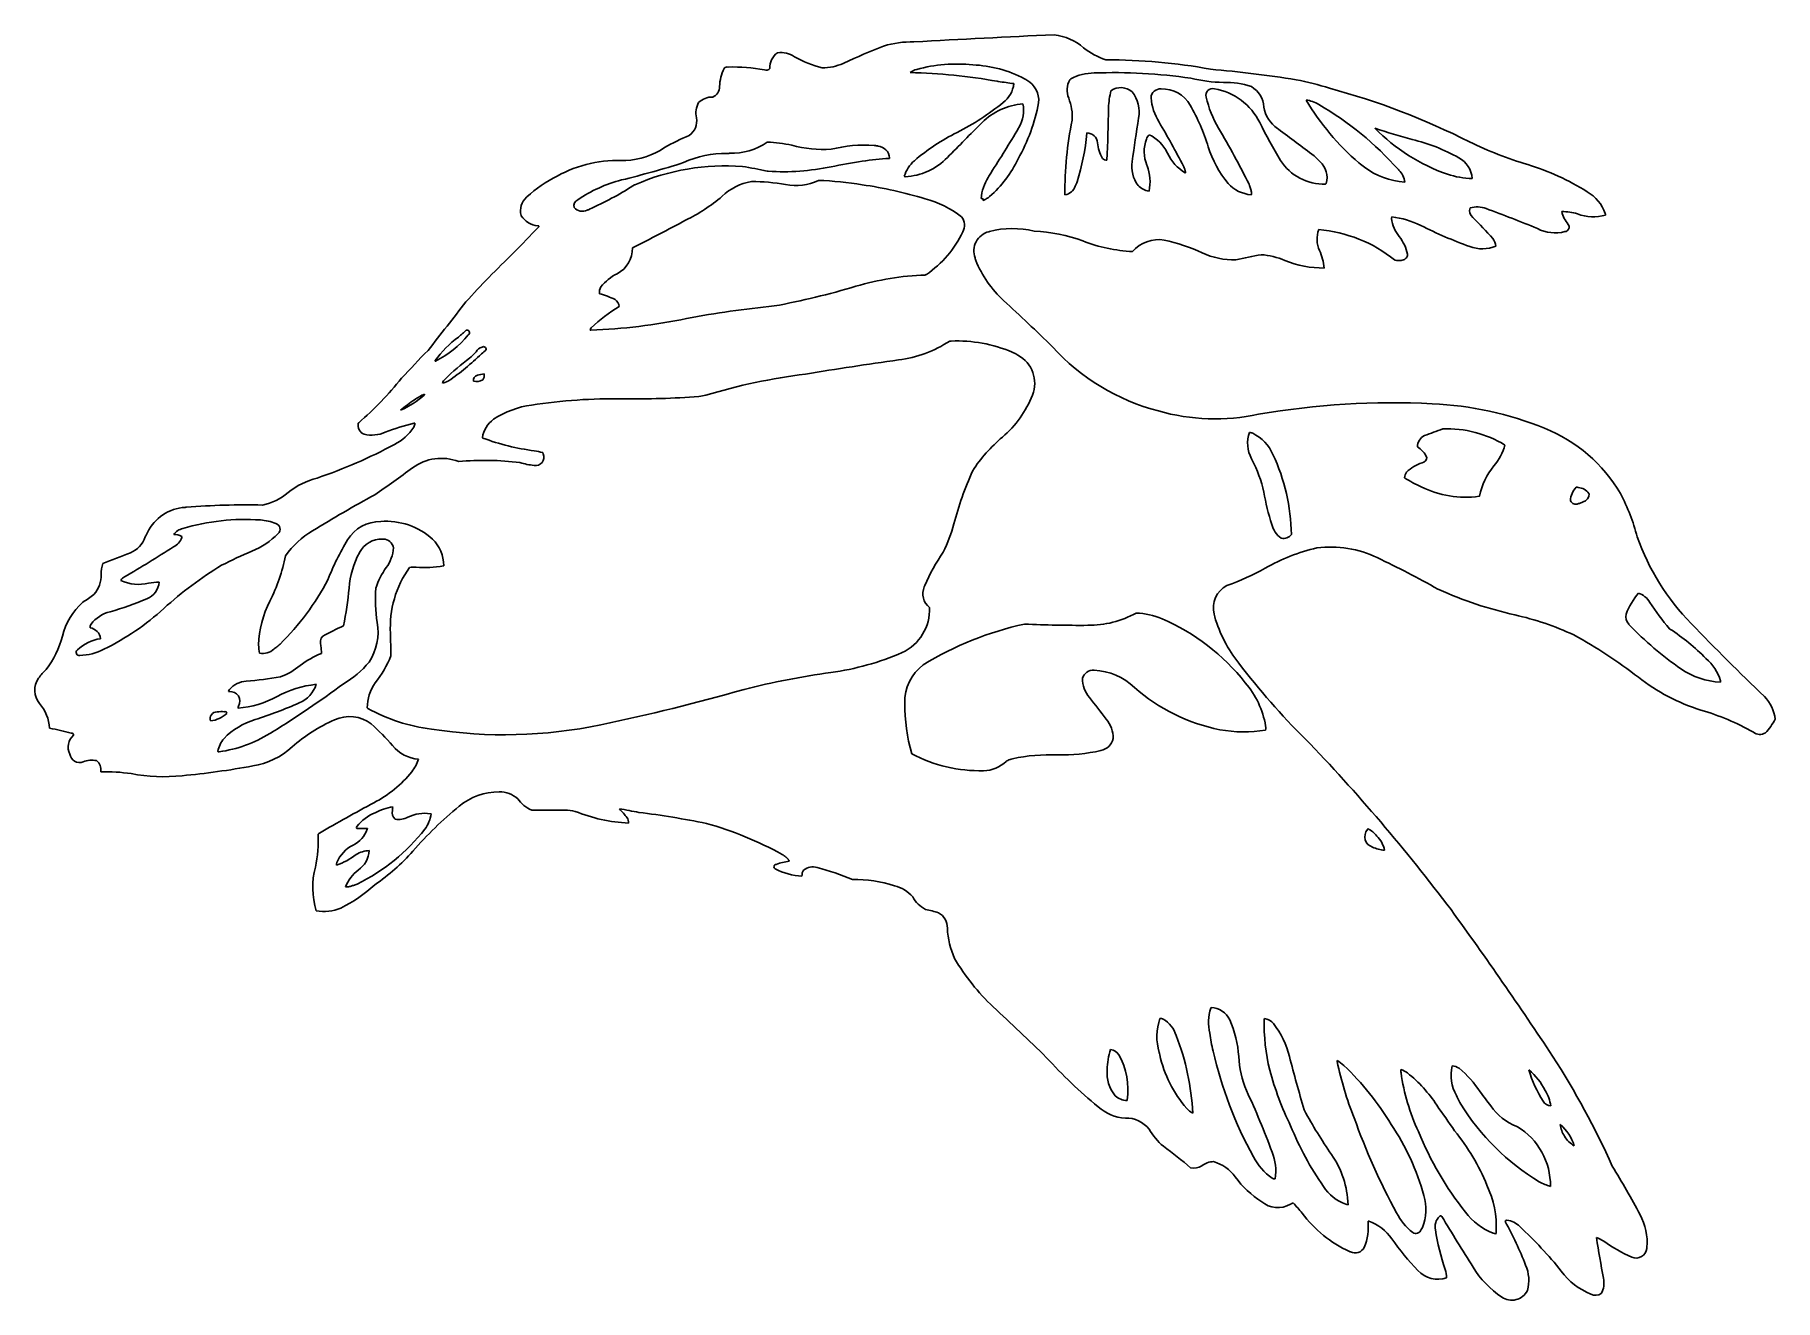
# Model space of a CAD drawing. Extents: x 0.1 to 11.9, y 0.1 to 8.6.
import ezdxf

# ---------------------------------------------------------------- set-up
doc = ezdxf.new("R2010")
doc.units = 0
doc.linetypes.add('0', pattern=[0])
doc.layers.add('1', color=7, linetype='0')

msp = doc.modelspace()

# ---------------------------------------------------------------- linework, layer by layer
at = {"layer": '1'}
for p, q in [((5.14358, 8.491614), (5.145401, 8.492279)), ((5.589585, 8.42025), (5.593506, 8.421719)), ((6.63045, 8.298659), (6.637451, 8.297644)), ((6.822741, 8.311469), (6.815076, 8.316369)), ((6.830161, 8.306499), (6.822741, 8.311469)), ((7.124475, 8.312835), (7.121361, 8.309789)), ((7.127976, 8.315775), (7.124475, 8.312835)), ((6.77633, 7.98737), (6.773181, 7.980929)), ((7.235811, 7.947504), (7.23616, 7.949989)), ((8.531091, 7.974699), (8.525315, 7.979599)), ((4.809961, 7.811424), (4.804815, 7.811214)), ((4.815071, 7.811669), (4.809961, 7.811424)), ((4.820216, 7.811949), (4.815071, 7.811669)), ((5.802176, 7.864904), (5.797556, 7.865639)), ((5.806691, 7.864134), (5.802176, 7.864904)), ((5.811171, 7.863295), (5.806691, 7.864134)), ((5.815546, 7.862384), (5.811171, 7.863295)), ((5.819886, 7.861403), (5.815546, 7.862384)), ((5.824157, 7.860354), (5.819886, 7.861403)), ((5.901016, 7.777124), (5.902625, 7.780274)), ((7.779571, 7.81496), (7.781531, 7.811739)), ((8.771923, 7.794763), (8.771923, 7.794763)), ((5.073756, 7.691374), (5.082051, 7.690324)), ((5.718094, 7.758046), (5.718094, 7.758046)), ((6.002061, 7.656549), (6.00738, 7.653679)), ((6.569394, 7.648712), (6.569394, 7.648712)), ((7.642791, 7.727949), (7.641742, 7.731904)), ((7.892481, 7.719794), (7.890241, 7.725184)), ((7.89451, 7.714544), (7.892481, 7.719794)), ((7.896331, 7.70947), (7.89451, 7.714544)), ((7.897941, 7.704604), (7.896331, 7.70947)), ((7.899342, 7.699949), (7.897941, 7.704604)), ((7.900531, 7.695469), (7.899342, 7.699949)), ((7.901475, 7.691199), (7.900531, 7.695469)), ((7.900705, 7.67944), (7.90291, 7.679649)), ((7.90221, 7.68714), (7.901475, 7.691199)), ((7.902666, 7.68329), (7.90221, 7.68714)), ((7.90291, 7.679649), (7.902666, 7.68329)), ((9.113128, 7.7187), (9.113128, 7.7187)), ((9.346381, 7.697219), (9.342111, 7.70261)), ((9.67409, 7.670356), (9.67409, 7.670356)), ((4.166836, 7.591694), (4.170511, 7.593724)), ((4.170511, 7.593724), (4.174116, 7.595719)), ((4.174116, 7.595719), (4.177616, 7.597644)), ((4.177616, 7.597644), (4.181081, 7.599499)), ((5.718115, 7.599341), (5.718115, 7.599341)), ((7.157656, 7.590819), (7.159791, 7.595089)), ((7.159791, 7.595089), (7.161891, 7.599499)), ((7.161891, 7.599499), (7.163956, 7.604014)), ((7.163956, 7.604014), (7.165986, 7.608634)), ((7.165986, 7.608634), (7.167946, 7.613359)), ((7.167946, 7.613359), (7.169907, 7.618154)), ((8.335615, 7.595299), (8.3325, 7.603104)), ((8.33845, 7.587774), (8.335615, 7.595299)), ((8.341005, 7.580599), (8.33845, 7.587774)), ((8.34321, 7.573739), (8.341005, 7.580599)), ((8.345066, 7.567229), (8.34321, 7.573739)), ((8.346605, 7.561034), (8.345066, 7.567229)), ((8.347795, 7.555224), (8.346605, 7.561034)), ((8.348601, 7.549764), (8.347795, 7.555224)), ((8.347971, 7.531949), (8.348741, 7.5358)), ((8.34902, 7.544724), (8.348601, 7.549764)), ((8.348741, 7.5358), (8.349091, 7.540034)), ((8.349091, 7.540034), (8.34902, 7.544724)), ((8.84896, 7.604294), (8.85498, 7.608144)), ((3.448181, 7.51515), (3.450141, 7.517354)), ((3.858486, 7.428244), (3.862406, 7.429469)), ((3.862406, 7.429469), (3.866396, 7.430764)), ((3.866396, 7.430764), (3.870421, 7.432129)), ((3.870421, 7.432129), (3.874551, 7.433564)), ((6.533781, 7.493659), (6.538716, 7.495584)), ((6.538716, 7.495584), (6.543686, 7.497789)), ((6.543686, 7.497789), (6.548691, 7.500169)), ((6.548691, 7.500169), (6.553696, 7.502795)), ((6.553696, 7.502795), (6.558736, 7.505629)), ((6.558736, 7.505629), (6.563775, 7.508675)), ((6.563775, 7.508675), (6.568815, 7.51193)), ((6.568815, 7.51193), (6.573891, 7.515394)), ((6.573891, 7.515394), (6.578966, 7.519034)), ((3.412446, 7.389464), (3.411536, 7.391459)), ((9.296156, 7.373505), (9.295945, 7.371264)), ((9.296506, 7.375674), (9.296156, 7.373505)), ((9.296961, 7.377844), (9.296506, 7.375674)), ((9.297485, 7.379944), (9.296961, 7.377844)), ((9.298151, 7.38201), (9.297485, 7.379944)), ((10.74092, 7.4042), (10.741935, 7.3993)), ((10.741935, 7.3993), (10.742776, 7.394364)), ((6.578161, 7.283484), (6.573787, 7.281944)), ((6.480161, 7.104704), (6.481667, 7.099034)), ((6.481667, 7.099034), (6.483311, 7.093259)), ((6.483311, 7.093259), (6.485095, 7.087379)), ((8.244056, 7.091719), (8.24213, 7.091509)), ((9.31999, 7.088289), (9.317121, 7.090914)), ((6.143111, 6.988994), (6.145947, 6.99022)), ((6.145947, 6.99022), (6.148886, 6.991619)), ((6.148886, 6.991619), (6.151931, 6.993159)), ((3.877736, 6.617049), (3.882216, 6.616489)), ((2.987509, 6.569295), (2.987509, 6.569295)), ((3.054995, 6.585514), (3.053766, 6.583415)), ((6.31937, 6.542534), (6.310131, 6.542394)), ((3.06306, 6.425936), (3.06306, 6.425936)), ((6.739266, 6.463679), (6.731251, 6.46774)), ((6.747141, 6.459549), (6.739266, 6.463679)), ((6.754841, 6.455244), (6.747141, 6.459549)), ((6.762366, 6.450835), (6.754841, 6.455244)), ((6.769716, 6.446319), (6.762366, 6.450835)), ((2.878857, 6.258439), (2.880786, 6.258544)), ((2.880786, 6.258544), (2.88277, 6.258754)), ((2.88277, 6.258754), (2.884804, 6.259034)), ((2.884804, 6.259034), (2.886889, 6.259419)), ((2.886889, 6.259419), (2.889024, 6.259874)), ((2.889024, 6.259874), (2.891209, 6.260435)), ((2.891209, 6.260435), (2.893438, 6.261064)), ((2.893438, 6.261064), (2.895716, 6.2618)), ((2.895716, 6.2618), (2.898041, 6.262568)), ((2.898041, 6.262568), (2.900407, 6.263479)), ((2.900407, 6.263479), (2.902818, 6.264424)), ((2.902818, 6.264424), (2.905272, 6.265474)), ((2.905272, 6.265474), (2.907767, 6.26656)), ((2.907767, 6.26656), (2.910305, 6.267749)), ((2.910305, 6.267749), (2.912877, 6.26901)), ((2.912877, 6.26901), (2.915492, 6.270339)), ((2.915492, 6.270339), (2.918141, 6.271704)), ((2.918141, 6.271704), (2.920825, 6.273174)), ((3.115675, 6.311273), (3.115675, 6.311273)), ((2.69038, 6.145257), (2.69038, 6.145257)), ((2.75718, 6.183889), (2.757694, 6.183679)), ((2.757694, 6.183679), (2.758114, 6.183399)), ((2.758114, 6.183399), (2.75844, 6.18305)), ((2.758506, 6.180144), (2.758219, 6.179515)), ((2.75844, 6.18305), (2.758671, 6.182699)), ((2.758709, 6.180739), (2.758506, 6.180144)), ((2.758671, 6.182699), (2.758814, 6.182279)), ((2.758832, 6.181299), (2.758709, 6.180739)), ((2.758814, 6.182279), (2.758867, 6.181789)), ((2.758867, 6.181789), (2.758832, 6.181299)), ((4.098443, 6.151964), (4.098443, 6.151964)), ((4.625826, 6.169539), (4.613681, 6.167824)), ((4.637446, 6.17136), (4.625826, 6.169539)), ((4.648541, 6.17332), (4.637446, 6.17136)), ((4.659111, 6.175419), (4.648541, 6.17332)), ((2.309628, 5.986769), (2.313117, 5.9895)), ((2.6902, 5.986734), (2.687936, 5.986629)), ((2.692391, 5.986769), (2.6902, 5.986734)), ((3.149299, 5.888489), (3.153005, 5.886319)), ((3.557171, 5.787794), (3.557941, 5.785519)), ((3.557941, 5.785519), (3.558641, 5.783244)), ((3.558641, 5.783244), (3.559271, 5.781039)), ((3.559271, 5.781039), (3.559866, 5.778834)), ((8.349336, 5.746879), (8.3507, 5.743624)), ((8.3507, 5.743624), (8.352031, 5.740369)), ((9.497433, 5.556309), (9.497433, 5.556309)), ((10.551326, 5.553399), (10.545236, 5.554625)), ((10.557135, 5.552104), (10.551326, 5.553399)), ((1.139452, 5.417809), (1.143886, 5.418439)), ((1.143886, 5.418439), (1.148373, 5.419069)), ((9.887866, 5.492324), (9.891016, 5.494529)), ((10.591392, 5.454432), (10.591392, 5.454432)), ((10.631406, 5.509964), (10.630706, 5.511889)), ((1.648394, 5.33245), (1.648394, 5.33245)), ((8.486232, 5.302888), (8.486232, 5.302888)), ((0.869273, 5.217434), (0.871632, 5.221879)), ((0.871632, 5.221879), (0.873987, 5.226289)), ((0.873987, 5.226289), (0.876339, 5.230664)), ((0.876339, 5.230664), (0.878695, 5.234934)), ((0.878695, 5.234934), (0.881047, 5.239134)), ((0.881047, 5.239134), (0.883399, 5.243299)), ((0.883399, 5.243299), (0.885754, 5.247394)), ((1.116548, 5.219604), (1.11744, 5.217644)), ((1.11744, 5.217644), (1.117969, 5.215544)), ((1.117969, 5.215544), (1.118147, 5.213305)), ((2.475619, 5.203399), (2.472633, 5.203749)), ((2.478615, 5.202909), (2.475619, 5.203399)), ((2.319106, 5.112854), (2.31744, 5.110299)), ((2.887988, 5.023009), (2.885619, 5.022239)), ((6.136951, 4.880209), (6.138421, 4.885004)), ((6.138421, 4.885004), (6.13996, 4.889799)), ((9.615671, 4.861869), (9.610002, 4.864704)), ((8.096916, 4.695864), (8.098491, 4.686939)), ((8.098491, 4.686939), (8.100381, 4.677909)), ((10.899788, 4.62792), (10.899788, 4.62792)), ((10.899788, 4.62792), (10.900661, 4.626739)), ((10.900661, 4.626739), (10.902515, 4.624289)), ((11.178596, 4.595029), (11.176109, 4.597269)), ((1.75508, 4.471024), (1.760267, 4.475084)), ((1.760267, 4.475084), (1.765486, 4.479319)), ((1.765486, 4.479319), (1.770736, 4.483694)), ((1.770736, 4.483694), (1.776011, 4.488209)), ((1.776011, 4.488209), (1.781313, 4.492864)), ((1.739733, 4.459719), (1.744808, 4.463324)), ((1.744808, 4.463324), (1.749925, 4.467104)), ((1.749925, 4.467104), (1.75508, 4.471024)), ((1.917557, 4.348009), (1.917557, 4.348009)), ((11.520266, 4.241249), (11.519881, 4.24447)), ((11.520512, 4.238099), (11.520266, 4.241249)), ((11.520652, 4.235019), (11.520512, 4.238099)), ((1.433367, 4.171739), (1.435699, 4.171704)), ((1.435699, 4.171704), (1.437994, 4.171634)), ((1.355128, 4.034179), (1.355128, 4.034179)), ((1.495065, 4.061279), (1.498019, 4.060614)), ((2.371319, 4.061629), (2.3745, 4.058654)), ((1.712101, 3.888869), (1.721239, 3.894014)), ((1.721239, 3.894014), (1.730374, 3.899229)), ((8.135218, 3.914479), (8.135218, 3.914479)), ((8.445586, 3.930274), (8.444781, 3.939934)), ((8.444956, 3.912214), (8.446075, 3.920719)), ((8.446075, 3.920719), (8.445586, 3.930274)), ((1.359927, 3.769099), (1.362185, 3.764409)), ((0.542604, 3.704419), (0.54114, 3.705189)), ((1.362185, 3.764409), (1.370133, 3.764899)), ((6.689601, 3.699694), (6.695901, 3.703334)), ((6.695901, 3.703334), (6.702621, 3.706729)), ((6.702621, 3.706729), (6.709725, 3.709914)), ((6.709725, 3.709914), (6.717181, 3.712924)), ((6.717181, 3.712924), (6.72502, 3.715724)), ((6.72502, 3.715724), (6.733176, 3.718349)), ((0.568668, 3.628434), (0.56864, 3.632494)), ((2.423947, 3.351989), (2.423947, 3.351989)), ((2.802498, 3.344794), (2.798917, 3.345949)), ((3.484756, 3.369154), (3.482621, 3.369154)), ((3.486891, 3.369154), (3.484756, 3.369154)), ((3.489026, 3.369154), (3.486891, 3.369154)), ((3.491161, 3.369154), (3.489026, 3.369154)), ((3.493296, 3.369154), (3.491161, 3.369154)), ((3.495431, 3.369154), (3.493296, 3.369154)), ((3.497601, 3.369154), (3.495431, 3.369154)), ((3.499736, 3.369154), (3.497601, 3.369154)), ((3.501871, 3.369154), (3.499736, 3.369154)), ((3.504006, 3.369154), (3.501871, 3.369154)), ((3.506141, 3.369154), (3.504006, 3.369154)), ((3.508276, 3.369154), (3.506141, 3.369154)), ((3.510411, 3.369154), (3.508276, 3.369154)), ((3.512546, 3.369154), (3.510411, 3.369154)), ((3.514681, 3.369154), (3.512546, 3.369154)), ((3.516851, 3.369154), (3.514681, 3.369154)), ((3.518986, 3.369154), (3.516851, 3.369154)), ((3.521121, 3.369154), (3.518986, 3.369154)), ((3.523256, 3.369154), (3.521121, 3.369154)), ((3.525391, 3.369154), (3.523256, 3.369154)), ((3.527526, 3.369154), (3.525391, 3.369154)), ((3.529661, 3.369154), (3.527526, 3.369154)), ((3.531796, 3.369154), (3.529661, 3.369154)), ((3.533931, 3.369154), (3.531796, 3.369154)), ((3.536101, 3.369154), (3.533931, 3.369154)), ((3.538236, 3.369154), (3.536101, 3.369154)), ((3.540371, 3.369154), (3.538236, 3.369154)), ((3.542506, 3.369154), (3.540371, 3.369154)), ((3.544641, 3.369154), (3.542506, 3.369154)), ((3.546776, 3.369154), (3.544641, 3.369154)), ((3.548911, 3.369154), (3.546776, 3.369154)), ((3.551046, 3.369154), (3.548911, 3.369154)), ((3.553181, 3.369154), (3.551046, 3.369154)), ((3.555351, 3.369154), (3.553181, 3.369154)), ((3.557486, 3.369154), (3.555351, 3.369154)), ((3.559621, 3.369154), (3.557486, 3.369154)), ((3.561756, 3.369154), (3.559621, 3.369154)), ((3.563891, 3.369154), (3.561756, 3.369154)), ((3.566026, 3.369154), (3.563891, 3.369154)), ((3.568161, 3.369154), (3.566026, 3.369154)), ((3.570296, 3.369154), (3.568161, 3.369154)), ((3.572431, 3.369154), (3.570296, 3.369154)), ((3.574601, 3.369154), (3.572431, 3.369154)), ((3.576736, 3.369154), (3.574601, 3.369154)), ((3.578871, 3.369154), (3.576736, 3.369154)), ((3.581006, 3.369154), (3.578871, 3.369154)), ((3.583141, 3.369154), (3.581006, 3.369154)), ((3.585276, 3.369154), (3.583141, 3.369154)), ((3.587411, 3.369154), (3.585276, 3.369154)), ((3.589546, 3.369154), (3.587411, 3.369154)), ((3.591681, 3.369154), (3.589546, 3.369154)), ((3.593851, 3.369154), (3.591681, 3.369154)), ((3.595986, 3.369154), (3.593851, 3.369154)), ((3.598121, 3.369154), (3.595986, 3.369154)), ((3.600256, 3.369154), (3.598121, 3.369154)), ((3.602391, 3.369154), (3.600256, 3.369154)), ((3.604526, 3.369154), (3.602391, 3.369154)), ((3.606661, 3.369154), (3.604526, 3.369154)), ((3.608796, 3.369154), (3.606661, 3.369154)), ((3.610931, 3.369154), (3.608796, 3.369154)), ((3.613101, 3.369154), (3.610931, 3.369154)), ((3.615236, 3.369154), (3.613101, 3.369154)), ((3.617371, 3.369154), (3.615236, 3.369154)), ((3.619506, 3.369154), (3.617371, 3.369154)), ((3.621641, 3.369154), (3.619506, 3.369154)), ((3.623776, 3.369154), (3.621641, 3.369154)), ((3.625911, 3.369154), (3.623776, 3.369154)), ((3.628046, 3.369154), (3.625911, 3.369154)), ((3.630181, 3.369154), (3.628046, 3.369154)), ((3.632351, 3.369154), (3.630181, 3.369154)), ((3.634486, 3.369154), (3.632351, 3.369154)), ((3.636621, 3.369154), (3.634486, 3.369154)), ((3.638756, 3.369154), (3.636621, 3.369154)), ((3.640891, 3.369154), (3.638756, 3.369154)), ((3.643026, 3.369154), (3.640891, 3.369154)), ((3.645161, 3.369154), (3.643026, 3.369154)), ((3.647296, 3.369154), (3.645161, 3.369154)), ((3.649431, 3.369154), (3.647296, 3.369154)), ((3.651601, 3.369154), (3.649431, 3.369154)), ((3.653736, 3.369154), (3.651601, 3.369154)), ((3.655871, 3.369154), (3.653736, 3.369154)), ((3.658006, 3.369154), (3.655871, 3.369154)), ((3.660141, 3.369154), (3.658006, 3.369154)), ((3.662276, 3.369154), (3.660141, 3.369154)), ((3.664411, 3.369154), (3.662276, 3.369154)), ((3.666546, 3.369154), (3.664411, 3.369154)), ((3.668681, 3.369154), (3.666546, 3.369154)), ((3.670851, 3.369154), (3.668681, 3.369154)), ((3.672986, 3.369154), (3.670851, 3.369154)), ((3.675121, 3.369154), (3.672986, 3.369154)), ((3.677256, 3.369154), (3.675121, 3.369154)), ((3.679391, 3.369154), (3.677256, 3.369154)), ((3.681526, 3.369154), (3.679391, 3.369154)), ((3.683661, 3.369154), (3.681526, 3.369154)), ((3.685796, 3.369154), (3.683661, 3.369154)), ((3.687931, 3.369154), (3.685796, 3.369154)), ((3.690101, 3.369154), (3.687931, 3.369154)), ((3.692236, 3.369154), (3.690101, 3.369154)), ((3.694371, 3.369154), (3.692236, 3.369154)), ((3.696506, 3.369154), (3.694371, 3.369154)), ((3.698641, 3.369154), (3.696506, 3.369154)), ((3.700776, 3.369154), (3.698641, 3.369154)), ((3.702911, 3.369154), (3.700776, 3.369154)), ((3.705046, 3.369154), (3.702911, 3.369154)), ((3.707181, 3.369154), (3.705046, 3.369154)), ((4.075451, 3.379584), (4.075556, 3.379129)), ((4.075556, 3.379129), (4.075696, 3.378639)), ((4.075696, 3.378639), (4.075836, 3.378149)), ((2.037989, 3.208644), (2.042469, 3.21171)), ((2.042469, 3.21171), (2.047033, 3.214783)), ((2.29981, 3.245685), (2.300545, 3.245685)), ((2.300545, 3.245685), (2.301284, 3.245685)), ((2.301284, 3.245685), (2.302022, 3.245685)), ((2.302022, 3.245685), (2.302761, 3.245685)), ((2.302761, 3.245685), (2.303499, 3.245685)), ((2.303499, 3.245685), (2.304234, 3.245685)), ((2.304234, 3.245685), (2.304973, 3.245685)), ((2.304973, 3.245685), (2.305711, 3.245685)), ((2.305711, 3.245685), (2.30645, 3.245685)), ((2.30645, 3.245685), (2.307184, 3.245685)), ((2.307184, 3.245685), (2.307923, 3.245685)), ((2.307923, 3.245685), (2.308662, 3.245685)), ((2.308662, 3.245685), (2.3094, 3.245685)), ((2.3094, 3.245685), (2.310135, 3.245685)), ((2.310135, 3.245685), (2.310874, 3.245685)), ((2.310874, 3.245685), (2.311612, 3.245685)), ((2.311612, 3.245685), (2.312351, 3.245685)), ((2.312351, 3.245685), (2.313086, 3.245685)), ((2.313086, 3.245685), (2.313824, 3.245685)), ((2.313824, 3.245685), (2.314563, 3.245685)), ((2.314563, 3.245685), (2.315301, 3.245685)), ((2.315301, 3.245685), (2.31604, 3.245685)), ((2.31604, 3.245685), (2.316775, 3.245685)), ((2.316775, 3.245685), (2.317513, 3.245685)), ((2.317513, 3.245685), (2.318252, 3.245685)), ((2.318252, 3.245685), (2.31899, 3.245685)), ((2.31899, 3.245685), (2.319725, 3.245685)), ((2.319725, 3.245685), (2.320464, 3.245685)), ((2.320464, 3.245685), (2.321202, 3.245685)), ((2.321202, 3.245685), (2.321941, 3.245685)), ((2.321941, 3.245685), (2.322676, 3.245685)), ((2.322676, 3.245685), (2.323414, 3.245685)), ((2.323414, 3.245685), (2.324152, 3.245685)), ((2.324152, 3.245685), (2.324891, 3.245685)), ((2.324891, 3.245685), (2.325626, 3.245685)), ((2.325626, 3.245685), (2.326365, 3.245685)), ((2.326365, 3.245685), (2.327103, 3.245685)), ((2.327103, 3.245685), (2.327842, 3.245685)), ((2.327842, 3.245685), (2.32858, 3.245685)), ((2.32858, 3.245685), (2.329315, 3.245685)), ((2.329315, 3.245685), (2.330054, 3.245685)), ((2.330054, 3.245685), (2.330792, 3.245685)), ((2.330792, 3.245685), (2.331531, 3.245685)), ((2.331531, 3.245685), (2.332266, 3.245685)), ((2.332266, 3.245685), (2.333004, 3.245685)), ((2.333004, 3.245685), (2.333743, 3.245685)), ((2.333743, 3.245685), (2.334481, 3.245685)), ((2.334481, 3.245685), (2.335216, 3.245685)), ((2.335216, 3.245685), (2.335955, 3.245685)), ((2.335955, 3.245685), (2.336693, 3.245685)), ((2.336693, 3.245685), (2.337432, 3.245685)), ((2.337432, 3.245685), (2.338166, 3.245685)), ((2.338166, 3.245685), (2.338905, 3.245685)), ((2.338905, 3.245685), (2.339643, 3.245685)), ((2.339643, 3.245685), (2.340382, 3.245685)), ((2.340382, 3.245685), (2.341117, 3.245685)), ((2.341117, 3.245685), (2.341856, 3.245685)), ((2.341856, 3.245685), (2.342594, 3.245685)), ((2.342594, 3.245685), (2.343333, 3.245685)), ((2.343333, 3.245685), (2.344071, 3.245685)), ((2.344071, 3.245685), (2.344806, 3.245685)), ((2.344806, 3.245685), (2.345545, 3.245685)), ((2.345545, 3.245685), (2.346283, 3.245685)), ((2.346283, 3.245685), (2.347022, 3.245685)), ((2.347022, 3.245685), (2.347757, 3.245685)), ((2.347757, 3.245685), (2.348495, 3.245685)), ((2.348495, 3.245685), (2.349234, 3.245685)), ((2.349234, 3.245685), (2.349972, 3.245685)), ((2.349972, 3.245685), (2.350707, 3.245685)), ((2.350707, 3.245685), (2.351446, 3.245685)), ((2.351446, 3.245685), (2.352184, 3.245685)), ((2.352184, 3.245685), (2.352923, 3.245685)), ((2.352923, 3.245685), (2.353658, 3.245685)), ((2.353658, 3.245685), (2.354396, 3.245685)), ((2.354396, 3.245685), (2.355134, 3.245685)), ((2.355134, 3.245685), (2.355873, 3.245685)), ((2.355873, 3.245685), (2.356611, 3.245685)), ((2.356611, 3.245685), (2.357347, 3.245685)), ((2.357347, 3.245685), (2.358085, 3.245685)), ((2.358085, 3.245685), (2.358824, 3.245685)), ((2.358824, 3.245685), (2.359562, 3.245685)), ((2.359562, 3.245685), (2.360297, 3.245685)), ((2.360297, 3.245685), (2.361036, 3.245685)), ((2.361036, 3.245685), (2.361774, 3.245685)), ((2.361774, 3.245685), (2.362513, 3.245685)), ((2.362513, 3.245685), (2.363248, 3.245685)), ((2.363248, 3.245685), (2.363986, 3.245685)), ((2.363986, 3.245685), (2.364725, 3.245685)), ((2.364725, 3.245685), (2.365463, 3.245685)), ((2.365463, 3.245685), (2.366198, 3.245685)), ((2.366198, 3.245685), (2.366937, 3.245685)), ((2.366937, 3.245685), (2.367675, 3.245685)), ((2.367675, 3.245685), (2.368414, 3.245685)), ((2.368414, 3.245685), (2.369148, 3.245685)), ((2.369148, 3.245685), (2.369887, 3.245685)), ((9.134316, 3.240816), (9.132776, 3.238415)), ((9.135961, 3.243238), (9.134316, 3.240816)), ((9.137641, 3.245685), (9.135961, 3.243238)), ((9.196711, 3.194952), (9.196711, 3.194952)), ((5.178686, 3.069092), (5.175431, 3.071185)), ((5.18187, 3.06702), (5.178686, 3.069092)), ((5.184916, 3.064969), (5.18187, 3.06702)), ((5.187891, 3.062936), (5.184916, 3.064969)), ((5.190762, 3.060927), (5.187891, 3.062936)), ((5.193526, 3.058935), (5.190762, 3.060927)), ((5.196151, 3.056972), (5.193526, 3.058935)), ((5.198706, 3.055029), (5.196151, 3.056972)), ((5.20112, 3.053108), (5.198706, 3.055029)), ((5.203465, 3.051214), (5.20112, 3.053108)), ((5.205671, 3.049345), (5.203465, 3.051214)), ((5.207736, 3.047501), (5.205671, 3.049345)), ((5.209731, 3.045684), (5.207736, 3.047501)), ((5.211551, 3.043896), (5.209731, 3.045684)), ((5.213301, 3.042135), (5.211551, 3.043896)), ((5.214876, 3.040403), (5.213301, 3.042135)), ((5.216346, 3.038702), (5.214876, 3.040403)), ((5.21771, 3.037029), (5.216346, 3.038702)), ((5.218901, 3.035387), (5.21771, 3.037029)), ((5.219986, 3.033774), (5.218901, 3.035387)), ((5.220931, 3.032195), (5.219986, 3.033774)), ((5.221736, 3.030652), (5.220931, 3.032195)), ((5.222401, 3.029136), (5.221736, 3.030652)), ((5.222891, 3.027659), (5.222401, 3.029136)), ((5.223275, 3.026217), (5.222891, 3.027659)), ((5.223486, 3.024807), (5.223275, 3.026217)), ((2.223538, 2.851564), (2.22631, 2.850626)), ((2.22631, 2.850626), (2.230808, 2.850871)), ((2.230808, 2.850871), (2.23547, 2.851308)), ((2.23547, 2.851308), (2.240289, 2.851945)), ((2.240289, 2.851945), (2.245263, 2.852768)), ((2.245263, 2.852768), (2.250387, 2.853783)), ((2.250387, 2.853783), (2.255658, 2.85498)), ((2.255658, 2.85498), (2.261069, 2.856355)), ((2.261069, 2.856355), (2.26662, 2.857913)), ((2.26662, 2.857913), (2.2723, 2.859645)), ((2.2723, 2.859645), (2.27811, 2.861549)), ((2.27811, 2.861549), (2.284046, 2.863621)), ((2.284046, 2.863621), (2.290105, 2.865861)), ((2.290105, 2.865861), (2.296278, 2.868262)), ((2.296278, 2.868262), (2.302561, 2.870824)), ((2.025641, 2.69006), (2.025641, 2.69006)), ((8.075775, 2.035658), (8.073326, 2.031038)), ((8.436136, 1.961402), (8.433861, 1.958185)), ((7.728538, 1.715734), (7.728538, 1.715734)), ((8.089378, 1.74145), (8.089378, 1.74145)), ((8.927746, 1.67759), (8.927746, 1.674122)), ((8.927746, 1.674122), (8.927957, 1.670163)), ((7.373712, 1.614961), (7.373712, 1.614961)), ((8.47247, 1.612131), (8.47247, 1.612131)), ((9.35989, 1.615854), (9.359856, 1.608896)), ((9.359856, 1.608896), (9.36003, 1.60164)), ((9.36003, 1.60164), (9.36038, 1.594087)), ((9.734671, 1.439811), (9.73901, 1.430448)), ((9.73901, 1.430448), (9.74356, 1.421036)), ((9.74356, 1.421036), (9.748321, 1.411576)), ((9.894998, 1.465275), (9.894998, 1.465275)), ((10.3348, 1.474234), (10.3348, 1.474234)), ((7.508181, 1.407005), (7.508846, 1.409186)), ((8.707211, 1.339966), (8.70553, 1.3441)), ((9.601731, 1.375383), (9.601731, 1.375383)), ((9.748321, 1.411576), (9.753256, 1.402077)), ((9.753256, 1.402077), (9.758401, 1.39254)), ((9.758401, 1.39254), (9.763755, 1.382964)), ((9.043506, 1.28995), (9.043506, 1.28995)), ((10.14774, 1.229821), (10.14347, 1.232103)), ((10.436911, 1.243566), (10.435512, 1.244504)), ((10.465443, 1.164864), (10.465443, 1.164864)), ((10.531831, 1.099737), (10.531166, 1.101378)), ((8.615056, 0.706641), (8.612431, 0.705444)), ((8.617716, 0.707873), (8.615056, 0.706641)), ((8.62041, 0.709133), (8.617716, 0.707873)), ((8.623105, 0.710428), (8.62041, 0.709133)), ((8.625835, 0.711755), (8.623105, 0.710428)), ((8.628601, 0.713113), (8.625835, 0.711755)), ((8.631401, 0.714506), (8.628601, 0.713113)), ((9.142261, 0.590067), (9.137641, 0.591033)), ((9.49611, 0.533489), (9.500555, 0.540577)), ((9.500555, 0.540577), (9.504686, 0.54793)), ((9.983836, 0.508814), (9.991641, 0.506739)), ((9.991641, 0.506739), (9.999376, 0.505069)), ((9.999376, 0.505069), (10.002526, 0.508163)), ((10.002526, 0.508163), (10.00333, 0.51356)), ((10.00333, 0.51356), (10.004031, 0.51902)), ((9.015001, 0.384669), (9.011886, 0.385702)), ((9.018081, 0.38371), (9.015001, 0.384669)), ((11.022216, 0.410016), (11.021306, 0.405883)), ((11.023055, 0.414192), (11.022216, 0.410016))]:
    msp.add_line(p, q, dxfattribs=at)
for centre, radius, start, end in [((10.479813, -69.593018), 78.282968, 92.536696, 93.231177), ((6.970074, 8.242376), 0.373582, 49.143157, 83.082923), ((5.216111, 8.391893), 0.123308, 126.029781, -177.008844), ((5.163561, 8.317684), 0.175537, 57.046468, 95.938062), ((7.623729, 4.06768), 4.804108, 111.50822, 114.998937), ((6.053251, 7.909975), 0.655677, 88.762903, 106.924458), ((7.511285, 8.895415), 0.474723, -128.701248, -107.979324), ((5.043911, 8.255647), 0.290706, 153.424017, 178.565512), ((4.805248, 8.36956), 0.026749, 75.011473, 142.876796), ((4.837028, 7.12464), 1.271003, 80.098113, 91.120819), ((5.068172, 8.40718), 0.032966, -112.434857, -41.215082), ((5.620096, 9.094175), 0.725427, -119.84839, -103.80211), ((5.448979, 8.728417), 0.338729, -90.329563, -65.474459), ((6.122339, 8.249904), 0.134523, 105.815504, 126.914737), ((5.956906, 4.531288), 3.827107, 79.863549, 88.732823), ((6.356739, 7.389351), 1.026422, 83.972699, 105.312603), ((6.431147, 7.582866), 0.827906, 62.371633, 87.690077), ((7.284152, 8.024575), 0.330436, 89.7947, 118.205381), ((7.418745, 4.818155), 3.539369, 81.545766, 92.160152), ((7.373199, 4.542437), 3.901446, 79.677239, 90.124058), ((7.333408, -0.044152), 8.457227, 81.033259, 84.987714), ((4.680043, 8.260843), 0.073282, -68.835934, 1.627186), ((7.641974, 15.279959), 7.054204, -98.186779, -97.327497), ((6.557349, 8.302647), 0.18593, -52.666702, -5.952706), ((6.75313, 8.168879), 0.157713, -5.424696, 60.762768), ((7.243456, 8.238943), 0.141161, 149.875574, -157.031958), ((7.4664, 8.136427), 0.119583, 50.07543, 124.338303), ((7.731447, 8.185981), 0.061222, 83.336176, 179.201167), ((7.748898, 8.034863), 0.212178, 29.151254, 92.795015), ((8.19499, 9.435565), 1.145449, -102.90863, -91.796744), ((8.086397, 8.205148), 0.044937, 74.757783, -163.099845), ((8.02882, 7.83515), 0.419138, 26.2262, 80.470411), ((8.184472, 7.810331), 0.481019, 70.093756, 93.026448), ((8.264354, 8.115806), 0.169086, 2.852077, 60.252552), ((8.301852, 6.490957), 1.852078, 71.912799, 79.116094), ((7.633364, 3.591629), 4.822945, 62.992, 75.058754), ((4.751991, 8.081973), 0.159024, 152.242879, -168.717085), ((4.704041, 8.056348), 0.136178, 88.964717, 132.943104), ((5.581743, 9.497025), 1.728027, -63.280256, -50.96243), ((6.842299, 7.69934), 0.449138, 94.858235, 134.508654), ((5.693367, 8.38249), 1.238043, -29.443906, -10.636805), ((6.590775, 8.102057), 0.218138, -31.719337, 11.853167), ((6.785663, 8.054922), 0.352268, -2.962123, 21.470451), ((-1.711593, 8.212223), 9.094622, -2.8181, -0.578909), ((7.964738, 8.095878), 0.582686, 166.169448, 177.594516), ((7.366957, 8.091166), 0.223166, -10.716149, 37.861357), ((8.043159, 8.219222), 0.374332, -175.03647, -148.417367), ((6.728822, 7.446053), 1.389975, 17.161552, 29.865782), ((8.700923, 8.332517), 0.672352, -167.944006, -148.614931), ((8.652373, 8.162128), 0.222398, -170.185536, -124.841621), ((10.201181, 9.056669), 1.726988, -149.194657, -130.655126), ((8.690136, 7.952023), 0.221953, 59.160813, 82.826903), ((7.65491, 6.187961), 2.267335, 41.915234, 59.551403), ((4.482122, 8.0281), 0.11617, -55.146852, 11.298217), ((21.318975, -6.863242), 20.983077, 134.823612, 135.731143), ((9.458388, 7.554451), 2.370503, 168.261502, -179.420585), ((16.519285, 6.575678), 9.053845, 170.630379, 172.506622), ((1.126532, 4.153252), 7.648951, 27.838656, 30.393878), ((11.470144, 9.53461), 3.418944, -153.711213, -148.795979), ((5.102417, 6.593787), 1.449029, 112.473754, 119.890558), ((4.832179, 8.236819), 0.425039, -91.612823, -55.093749), ((5.01482, 6.798037), 1.091894, 78.032518, 86.819417), ((7.056923, 6.587581), 1.534047, 117.074206, 130.052245), ((1.12408, 11.268684), 6.536182, -33.315382, -30.19924), ((5.69517, 8.084525), 1.546723, -17.549066, -5.082381), ((7.234439, 7.876156), 0.073854, 4.962562, 88.664793), ((7.875389, 7.824668), 0.251389, 160.550605, -158.345667), ((7.732296, 7.86778), 0.102345, 137.279305, 156.632105), ((7.54734, 7.704795), 0.257035, 25.378487, 64.719694), ((2.74051, 4.817642), 6.247332, 26.478644, 30.435749), ((0.511851, -3.009659), 13.600158, 52.601781, 53.868315), ((10.279481, 11.140982), 3.343853, -109.129224, -104.615265), ((10.097445, 8.878842), 1.280495, -135.527472, -109.306262), ((9.169591, 6.769578), 1.166517, 60.117885, 76.811621), ((10.961942, 10.240515), 2.612944, -115.828552, -106.563689), ((4.088845, 8.287951), 0.526014, -86.699304, -56.352427), ((4.785119, 7.173586), 0.637933, 88.230661, 115.588628), ((5.459551, 8.696382), 0.858409, -104.733968, -86.790169), ((5.736403, 6.929132), 0.938501, 86.263973, 104.109726), ((5.939909, 6.517746), 1.259978, 91.768894, 100.139598), ((5.81554, 7.773427), 0.087354, 4.496143, 84.338918), ((5.98683, 8.079371), 0.426188, -87.236194, -43.966848), ((6.051176, 8.117896), 0.798247, -48.609554, -25.526874), ((7.604607, 7.919349), 0.298866, -172.926286, -151.750981), ((7.369709, 7.802698), 0.037686, -138.83985, -86.467212), ((8.0681, 7.950052), 0.318201, -154.235563, -121.739953), ((8.76173, 8.075648), 0.738196, -162.704986, -140.684494), ((8.479452, 7.457506), 0.44641, 41.731472, 49.068001), ((9.6697, 7.629143), 0.17215, 4.045838, 61.905629), ((4.1016, 6.790023), 0.976427, 117.271673, 131.850277), ((4.068757, 6.903237), 0.861047, 86.646062, 118.781234), ((2.52879, 14.019303), 6.575783, -76.266317, -72.468699), ((4.791275, 6.202798), 1.524176, 85.621191, 113.599666), ((4.599999, 5.623522), 2.121429, 77.095908, 81.661638), ((5.180485, 9.260818), 1.573576, -93.586437, -78.045565), ((9.818452, -16.534882), 24.636543, 99.580545, 100.080146), ((6.213518, 7.594947), 0.220247, 130.737748, 163.758001), ((6.826761, 7.484123), 0.305496, 147.400636, 175.877525), ((7.299869, 7.261347), 0.826829, 149.683985, 152.063371), ((7.753296, 7.722415), 0.213261, 170.829244, -143.283112), ((7.370104, 7.61995), 0.293295, -12.630218, 21.606256), ((8.837692, 7.951269), 0.347158, -147.21738, -88.140028), ((8.713092, 7.646482), 0.146977, -15.120209, 47.390151), ((9.602221, 8.409843), 0.846694, -128.422269, -125.285484), ((9.409865, 8.101356), 0.484229, -127.792509, -92.95337), ((9.261485, 7.606972), 0.123903, 4.999167, 46.749833), ((9.857036, 8.227349), 0.586268, -108.182846, -91.526179), ((9.692069, 6.058703), 1.757531, 58.174482, 72.62055), ((4.32869, 6.711273), 0.950717, 104.544105, 124.231457), ((2.87045, 9.638723), 2.423003, -65.518258, -57.653888), ((5.025598, 7.260184), 0.364692, 99.061421, 134.328605), ((4.982215, 6.448979), 1.17143, 79.304745, 90.6874), ((5.267997, 7.939588), 0.346346, -101.387157, -63.759431), ((5.334406, 5.253551), 2.376966, 80.710202, 87.909069), ((5.295571, 4.722389), 2.907817, 73.070613, 81.644575), ((7.074135, 7.616859), 0.087486, -80.877084, -17.316095), ((7.677826, 7.686035), 0.131983, -136.338553, -99.386226), ((8.362309, 7.762574), 0.23107, -137.992254, -93.557399), ((10.479618, 7.312727), 0.27685, 19.293259, 59.800851), ((3.527216, 7.424461), 0.120296, 131.072174, -164.07756), ((3.815335, 7.455221), 0.047234, 117.019801, -169.07603), ((3.824917, 7.492866), 0.07282, -140.217291, -62.549506), ((3.980984, 8.459612), 1.226629, -63.740237, -49.919764), ((5.966822, 6.837099), 0.68979, 52.253438, 75.261793), ((6.526749, 7.498768), 0.008692, -35.997331, 122.678754), ((9.880287, 7.421789), 0.056066, 158.602442, -128.330883), ((9.875216, 7.284609), 0.16453, 68.637256, 106.64588), ((7.767128, 1.360348), 6.452609, 67.059679, 70.367154), ((10.452327, 7.076141), 0.341548, 72.819369, 90.983294), ((10.676249, 7.479255), 0.237901, -164.989461, -141.455708), ((-4.322138, 14.749051), 10.813146, -45.981052, -43.449092), ((3.536201, 7.46794), 0.146539, -147.620198, -94.958121), ((3.526325, 7.317607), 0.005161, -70.455859, 122.711366), ((-1.830424, 19.18581), 13.425152, -63.483706, -61.751297), ((6.316483, 7.325591), 0.092273, -29.371091, 38.105557), ((6.733009, 6.68055), 0.622501, 76.381451, 104.40364), ((8.970111, 7.231666), 0.177728, 158.9306, -154.295136), ((8.725347, 6.352833), 0.946024, 51.278292, 85.214752), ((9.546902, 7.406184), 0.253374, -172.078349, -141.457713), ((9.231572, 6.800606), 0.585203, 63.439624, 83.467285), ((10.786077, 9.882526), 2.866572, -116.808154, -109.591852), ((7.94822, 5.442667), 2.710074, 41.414732, 45.565788), ((10.40175, 7.537619), 0.263663, -116.969277, -75.551745), ((10.465899, 7.312678), 0.030427, -86.916941, 37.058458), ((10.659925, 7.67811), 0.295594, -111.161652, -73.722606), ((5.753403, 7.581176), 0.710344, -55.87257, -25.056744), ((6.606843, 7.151134), 0.134922, 104.181759, -159.87181), ((6.833915, 6.204949), 1.081564, 69.666815, 87.580114), ((7.596337, 8.206833), 1.060679, -111.375864, -92.781723), ((7.72102, 6.996185), 0.232162, 80.569346, 139.356516), ((7.502771, 6.035618), 1.216887, 65.022049, 77.841848), ((9.108123, 7.063356), 0.303475, 12.585921, 37.54972), ((9.910254, 7.404045), 0.237977, -111.027263, -67.341806), ((9.893669, 7.169088), 0.109344, 8.067876, 37.329444), ((3.974516, 7.165761), 0.188883, -62.906838, 2.161199), ((7.171342, 7.363935), 0.739877, -158.050701, -132.270685), ((8.229096, 7.591715), 0.500376, -115.126794, -88.507379), ((8.848204, 4.54326), 2.619091, 99.512945, 103.336566), ((8.375912, 6.61502), 0.512832, 67.235362, 85.58997), ((8.8306, 7.696955), 0.660763, -112.818212, -89.072454), ((8.415749, 6.986893), 0.428404, 6.619727, 23.042911), ((9.340649, 7.179412), 0.093435, -102.77365, -77.720602), ((9.362408, 7.129972), 0.041901, -92.581627, -0.667701), ((-14.939727, 23.713747), 24.677938, -43.240912, -42.715656), ((4.204719, 6.707988), 0.323519, 116.465231, 141.653605), ((6.21531, 5.055676), 1.934665, 92.138674, 106.235911), ((4.007853, 6.873358), 0.066952, 148.134196, -170.48803), ((3.77424, 6.255568), 0.629445, 64.395239, 74.559524), ((4.19682, 11.803453), 5.108615, -79.555428, -73.188067), ((-18.53488, 23.346033), 27.182543, -38.352968, -37.475175), ((4.662133, 5.810362), 1.130814, 121.335722, 133.381066), ((4.008848, 6.769357), 0.065564, 6.016596, 55.205909), ((5.720194, 0.5192), 6.28871, 95.449806, 100.905993), ((-4.688727, -5.503079), 16.759321, 45.758741, 47.314388), ((6.857089, 2.249618), 5.79942, 131.151501, 131.854077), ((3.044561, 6.599438), 0.0174, -53.15491, 102.594289), ((3.90836, 6.611072), 0.031202, 137.282143, 168.956058), ((3.748836, 10.464639), 3.85046, -88.014868, -78.289038), ((8.179858, 1.16852), 7.572471, 135.468016, 137.432057), ((3.413669, 5.991395), 0.71804, 126.406131, 144.330144), ((2.532207, 7.011064), 0.674469, -63.551447, -39.349854), ((3.156941, 6.446926), 0.05513, 100.115731, 155.520892), ((3.059865, 6.577796), 0.147896, -55.765605, -39.248529), ((3.157615, 6.487574), 0.017114, -11.289425, 127.239304), ((5.857152, 7.236523), 0.828858, -82.672776, -56.872081), ((6.355379, 5.569357), 0.973843, 67.296185, 92.11905), ((8.08554, 7.482455), 1.458883, -137.850133, -104.52632), ((2.831027, 6.40829), 0.00193, 110.839338, -34.801247), ((3.894821, 5.280756), 1.415367, 125.991433, 134.783007), ((1.938019, 7.697604), 1.73058, -55.395681, -45.866949), ((2.800984, 6.730958), 0.402147, -49.330671, -40.502713), ((8.512172, -12.385127), 18.971623, 97.722474, 99.640637), ((6.668667, 6.256949), 0.214643, -21.950577, 61.915314), ((0.726805, 7.80416), 2.410265, -48.841189, -38.887129), ((3.001758, 6.192056), 0.139682, 138.092533, 151.624904), ((3.125668, 6.274948), 0.037675, 105.382034, -173.616118), ((3.107687, 6.361864), 0.09316, -102.056923, -61.402821), ((3.177756, 6.111818), 0.208894, 94.716631, 107.289045), ((3.10865, 6.309969), 0.05289, -34.425331, 10.936721), ((5.8108, 2.404758), 3.942622, 96.930963, 106.984464), ((2.353187, 6.630318), 0.606032, -66.417583, -48.06133), ((3.292363, 5.235713), 1.090713, 123.498592, 129.700652), ((2.948382, 5.776207), 0.450292, 115.126499, 124.957273), ((4.043543, 2.433995), 3.718374, 89.15402, 98.682268), ((4.188171, 11.613916), 5.46269, -90.941157, -85.532483), ((6.206681, 6.433361), 0.70914, -49.670322, -21.217644), ((9.308985, 0.677732), 5.44711, 87.236903, 99.64072), ((3.330056, 5.863923), 0.182419, 125.086272, 172.26036), ((3.56749, 5.49246), 0.623158, 97.863268, 123.317847), ((8.101997, 7.389652), 1.373734, -106.161863, -77.609675), ((9.470778, 3.832138), 2.288592, 67.92733, 87.475816), ((2.379793, 5.975921), 0.070999, 171.211236, -115.359635), ((2.399554, 6.14458), 0.23816, -102.160798, -66.897404), ((2.976916, 4.723353), 1.295907, 102.884963, 111.92645), ((2.398904, 6.152557), 0.345833, -63.254341, -34.017062), ((2.627706, 5.988054), 0.064698, -26.600838, -1.138129), ((3.694128, 7.326993), 1.538946, -110.586355, -97.231715), ((7.292536, 5.134951), 0.98351, 129.599854, 147.489342), ((8.546425, 5.852325), 0.223524, 161.018542, -151.852504), ((8.309557, 5.791751), 0.135695, 69.39277, 79.169155), ((8.230575, 5.661004), 0.287234, 23.409986, 63.816511), ((9.559852, 5.825239), 0.088781, 117.344839, 178.957339), ((8.766861, 8.174355), 2.391627, -71.668282, -68.538858), ((9.668538, 5.186782), 0.762233, 58.843563, 92.003817), ((9.938414, 4.977935), 1.051047, 30.46565, 68.079479), ((0.99802, 8.702523), 3.255071, -71.464956, -61.433193), ((3.50931, 5.75605), 0.055453, -101.045519, 24.259734), ((3.421714, 5.30757), 0.498963, 74.247807, 80.926515), ((7.293931, 5.212948), 1.325369, 0.959592, 25.097868), ((9.384995, 5.686076), 0.165015, 25.036177, 58.552938), ((9.673753, 5.953186), 0.405534, -39.023839, -16.343754), ((-5.654522, 17.166355), 14.186534, -55.297381, -54.031337), ((2.872223, 5.4243), 0.324913, 68.929615, 126.74664), ((3.164629, 3.778208), 1.957175, 82.994186, 95.147446), ((3.539075, 6.149711), 0.449903, -107.558862, -95.150592), ((8.58399, 4.713198), 2.32403, 155.862879, 165.21523), ((7.578905, 5.330357), 0.875119, 12.588991, 27.938406), ((9.464709, 5.610339), 0.080319, 145.791326, 174.645334), ((9.567901, 5.492002), 0.235583, 106.060406, 136.052821), ((9.496796, 5.755631), 0.037711, -80.951441, 0.421647), ((10.333356, 5.406949), 0.450927, 139.826391, 168.800616), ((2.169943, 5.091128), 0.542788, 104.639867, 128.065556), ((9.782819, 6.212999), 0.716022, -123.776694, -113.488908), ((9.799432, 6.175899), 0.689271, -115.985424, -82.628571), ((10.646903, 5.456788), 0.141097, 136.100065, 177.593028), ((10.551414, 5.454232), 0.098039, 36.022701, 86.654581), ((1.158215, 5.115829), 0.302563, 93.555474, 154.225167), ((1.552054, 0.181807), 5.252797, 88.783382, 94.407564), ((1.593127, 5.791489), 0.364935, -78.868289, -48.428906), ((7.315241, -3.425044), 10.181302, 118.724552, 121.459732), ((10.069252, 5.804775), 1.660676, -170.164329, -162.409081), ((10.541823, 5.47755), 0.038838, -157.542684, -63.478047), ((10.53053, 5.572579), 0.132902, -77.557035, -62.745423), ((10.575163, 5.508308), 0.056267, -73.23648, 1.686569), ((9.638305, 4.879758), 1.361175, 14.415437, 27.62154), ((1.545951, 3.844557), 1.491416, 86.061342, 106.45282), ((1.631101, 5.019544), 0.313384, 67.246453, 86.836709), ((1.741913, 5.269898), 0.040015, -48.026539, 74.942642), ((2.45965, 5.060839), 0.261151, 89.490507, 148.115919), ((2.49925, 4.855981), 0.467487, 48.020757, 94.573626), ((5.394964, 5.548282), 0.972536, -26.484784, -14.409626), ((8.636142, 5.338401), 0.154059, -166.672421, -123.671866), ((0.700443, 5.274529), 0.178222, -67.144452, -18.6843), ((1.00161, 5.261832), 0.126237, -62.440788, -22.607586), ((1.074117, 5.169202), 0.065884, 49.908089, 99.954397), ((1.145568, 5.176365), 0.10097, 102.598559, 145.12806), ((1.380746, 5.629328), 0.549499, -67.504906, -45.092189), ((2.312376, 4.740328), 0.605219, 120.893795, 144.759711), ((3.733354, 4.296645), 1.746489, 148.89943, 158.813151), ((2.469553, 5.033846), 0.169931, 88.961251, 152.29355), ((2.478226, 5.130987), 0.071923, 10.115703, 89.690221), ((2.63719, 5.023602), 0.250799, -0.135406, 45.833399), ((8.567744, 5.269738), 0.061933, -105.949271, -33.957155), ((12.488544, 5.765296), 1.626537, -160.360846, -135.822045), ((3.098876, -1.1072), 6.639467, 110.537039, 112.268594), ((-4.084565, 13.168429), 9.526973, -59.646084, -57.31625), ((2.873256, 2.114829), 3.268811, 113.096071, 117.053108), ((0.589417, 5.342131), 1.254348, -26.433429, -11.617054), ((2.843976, 4.828046), 0.597417, 151.806194, 175.849618), ((2.289325, 5.164587), 0.260552, -36.261157, -4.615781), ((7.38573, 4.341774), 1.360982, 145.401513, 156.254873), ((9.05581, 3.956068), 1.216083, 102.535014, 120.296235), ((8.885763, 4.427233), 0.722061, 64.27226, 97.471143), ((6.11166, -1.379323), 7.157253, 60.73939, 64.444376), ((0.381715, 4.95588), 0.18987, -41.788339, 2.514315), ((0.893208, 4.950954), 0.32208, 164.490333, 177.641419), ((0.750064, 4.902072), 0.049663, 114.089281, 153.445124), ((2.619845, 2.967948), 2.399278, 120.932525, 132.572826), ((2.864019, 4.739877), 0.45405, 143.417886, 163.126548), ((3.223599, 4.60641), 0.696848, 144.457257, -176.642179), ((2.699146, 4.664732), 0.349364, 89.527578, 96.99724), ((2.76822, 5.594563), 0.584241, -96.505463, -78.407906), ((7.400441, 6.952857), 2.208058, -69.22767, -61.845), ((-0.02311, 5.528715), 0.887497, -57.968969, -52.000353), ((0.826115, 5.173701), 0.276998, -115.780758, -76.130154), ((0.834084, 4.921096), 0.129977, -68.924898, -3.770503), ((1.03281, 3.948693), 0.966325, 94.096466, 98.347865), ((0.534843, 5.758037), 1.776049, -45.426654, -27.868134), ((-0.768715, 5.181785), 3.032777, -10.74059, -5.876339), ((3.315937, 4.79021), 0.890155, 174.749451, -170.294464), ((6.244334, 4.833528), 0.117091, 156.504249, -127.749206), ((8.25781, 4.739176), 0.166621, 116.470526, -164.933298), ((10.720423, 7.323732), 2.698378, -114.167976, -102.650479), ((11.386089, 4.498086), 0.541451, 141.046614, 158.599415), ((10.913365, 4.695006), 0.1525, 31.776475, 70.198789), ((0.750702, 4.437437), 0.454664, 131.809165, 166.059169), ((0.688992, 4.485639), 0.233263, 104.116021, 142.540769), ((-0.14741, 5.983133), 1.693283, -64.159594, -47.494769), ((0.096273, 6.622728), 1.984574, -74.335912, -66.713829), ((2.349517, 4.462644), 0.71326, 153.243884, 178.038711), ((5.849314, 4.728055), 0.323593, -64.802294, 2.282815), ((12.265711, 5.550606), 1.447786, -147.62202, -138.815981), ((0.536977, 4.604297), 0.040465, 144.996678, -178.869697), ((0.485052, 4.521172), 0.083122, 5.804962, 82.070659), ((2.860775, 3.113648), 1.637415, 113.382788, 118.889715), ((2.064929, 4.576841), 0.378918, -32.879801, 9.616986), ((7.281075, 2.478057), 2.200152, 102.21687, 121.530201), ((7.190029, 12.948662), 8.328703, -92.577402, -89.638583), ((7.247381, 5.290019), 0.669911, -90.411865, -61.256283), ((7.552692, 4.203278), 0.49966, 67.443232, 88.068108), ((7.170188, 3.33697), 1.446574, 38.193465, 66.6143), ((8.993927, 4.941653), 0.931657, -163.555248, -141.662203), ((9.688012, 2.740466), 1.99973, 65.160616, 77.246398), ((10.957513, 4.679315), 0.077289, 167.79567, -138.319987), ((12.537711, 6.190639), 2.264358, -136.231898, -124.565252), ((10.297055, 3.265378), 1.595332, 45.159245, 56.456161), ((23.965446, 16.829792), 17.56837, -136.027203, -133.745772), ((-0.288339, 4.696394), 0.616161, -37.615615, -14.034264), ((0.611227, 4.24016), 0.292667, 98.543637, 133.184394), ((1.993591, 4.498206), 0.35709, -178.210376, -169.303686), ((2.124321, 4.502715), 0.070501, 140.783567, -162.597736), ((1.181671, 4.377923), 0.881497, 3.425933, 6.756411), ((-18.555197, 4.12916), 21.087661, 0.773872, 1.185889), ((8.891824, 1.580083), 3.395372, 52.359168, 61.190492), ((0.423216, 4.436822), 0.020756, 126.25624, -79.872133), ((0.419471, 4.779627), 0.363313, -88.833829, -61.89319), ((1.664215, 4.540108), 0.110296, -101.245527, -46.789432), ((2.27956, 3.883579), 0.588847, 111.725394, 127.934832), ((1.891767, 4.778804), 0.638475, -60.116679, -39.680381), ((1.86933, 4.67331), 0.71025, -38.492794, -21.4158), ((5.256804, 6.127215), 1.842835, -82.235887, -66.654185), ((12.216181, 7.384239), 4.974906, -142.616632, -134.774699), ((11.206502, 4.15034), 0.327211, 16.718662, 48.810861), ((0.265379, 4.180692), 0.142068, 144.809851, -140.957686), ((0.370419, 4.120252), 0.262978, 130.469043, 147.237516), ((1.56033, 4.084116), 0.158075, 92.671331, 139.744182), ((1.259107, 7.5321), 3.303177, -84.896135, -80.867984), ((1.591057, 4.760221), 0.525853, -68.550264, -51.618375), ((6.256957, -1.137936), 5.490838, 97.86323, 104.111349), ((6.321479, 4.100435), 0.316946, 127.051052, -178.995627), ((7.398166, 4.256486), 0.190885, 178.396054, -139.315336), ((7.278771, 4.2429), 0.073881, 84.684005, 165.154832), ((7.270046, 3.907216), 0.409544, 45.408458, 87.821251), ((11.776566, 5.302768), 1.314237, -128.112396, -107.185824), ((11.548435, 4.755885), 0.521606, -124.493845, -93.053305), ((1.484686, 4.158033), 0.053117, 147.894253, 165.046777), ((1.445594, 4.107418), 0.064665, -30.988482, 96.749271), ((1.447804, 4.709937), 0.651262, -85.577791, -61.278265), ((-1.825854, 9.645782), 6.757931, -58.248895, -53.331484), ((2.102737, 3.505788), 0.719479, 96.151372, 118.378632), ((1.830648, 4.284298), 0.204971, -66.904424, -17.951248), ((2.649895, 4.066452), 0.278618, 143.740315, -179.008285), ((1.121579, 17.421492), 13.768113, -78.144376, -73.992788), ((34.881359, 25.544476), 34.954188, -142.223313, -141.92016), ((8.385257, 5.151229), 1.261773, -130.993598, -101.429667), ((7.843894, 3.834346), 0.610094, 9.966294, 40.604322), ((11.623288, 3.952722), 0.268601, 6.912533, 43.654475), ((-0.052712, 3.909368), 0.276088, 3.199896, 41.194407), ((1.353744, 3.989282), 0.044918, 88.235231, -160.378698), ((1.292538, 4.161356), 0.188109, -84.234748, -46.791882), ((1.386181, 3.816467), 0.219916, 85.024161, 98.117621), ((1.410101, 4.025366), 0.011282, -5.680894, 115.435933), ((1.381369, 4.121878), 0.128838, -28.057006, -21.755967), ((0.810966, 6.545547), 2.685456, -72.639506, -65.817426), ((2.250455, 3.760965), 0.242203, 52.545217, 114.750801), ((2.950598, 5.095274), 1.185947, -119.062948, -97.081424), ((7.260283, 4.093533), 1.255702, 179.938574, -164.173619), ((10.904105, 2.403452), 1.713572, 60.701595, 73.588569), ((-0.081421, 2.269327), 1.6832, 74.447812, 79.582125), ((0.372165, 3.877975), 0.013126, -6.700884, 100.06446), ((1.249434, 4.631482), 0.874948, -82.07078, -58.076049), ((1.755718, 3.510409), 0.493334, 106.905456, 135.718218), ((2.617023, 2.935939), 1.144981, 114.124168, 131.164678), ((1.584925, 3.009449), 1.245556, 39.777976, 49.26375), ((3.298541, 7.076653), 3.196703, -98.892436, -78.23786), ((7.206014, 3.854825), 0.207843, -0.099573, 39.193372), ((8.296489, 4.78899), 0.889257, -100.448683, -80.3891), ((11.787424, 3.95581), 0.073253, -127.672351, -60.112635), ((11.464614, 4.217887), 0.484884, -42.181086, -28.698016), ((0.452864, 3.796523), 0.104717, 130.252169, -153.123578), ((1.558883, 3.723705), 0.204069, 140.010727, 167.147259), ((1.512906, 4.182296), 0.520173, -80.696821, -47.643633), ((2.735763, 3.963542), 0.249358, -140.928475, -94.295163), ((7.075073, 4.843033), 1.099404, -91.923814, -76.57197), ((7.310438, 3.877814), 0.106022, -79.158069, -12.722965), ((-0.15008, -4.708289), 12.321951, 36.942563, 44.008961), ((0.425938, 3.760197), 0.067385, -170.593717, -68.855331), ((0.508991, 3.547095), 0.16133, 78.505263, 111.354163), ((0.493055, 3.645808), 0.076748, -9.989819, 49.789818), ((0.589209, 9.202118), 5.624182, -84.597505, -79.677521), ((2.423797, 3.812732), 0.309182, -36.203161, -18.44987), ((6.515195, 4.630526), 0.99389, -117.76593, -88.668187), ((6.534142, 3.860609), 0.223743, -88.936255, -45.987858), ((6.992676, 2.471241), 1.27382, 87.953477, 101.754432), ((0.614476, 2.577798), 1.051634, 81.202343, 92.496521), ((0.993706, 4.743698), 1.147609, -100.970173, -83.745373), ((2.025107, 4.161163), 0.837942, -62.178871, -39.327582), ((7.391936, -5.961586), 10.619498, 117.940122, 120.21925), ((3.26053, 3.075087), 0.418672, 89.71137, 129.795065), ((3.267808, 3.316365), 0.177464, 47.315853, 91.669135), ((3.594024, 3.60103), 0.257249, -143.16864, -115.661618), ((2.532414, 3.0779), 0.29477, 111.590466, 141.664081), ((2.62751, 2.962596), 0.439391, 101.129394, 117.599183), ((2.595903, 3.353098), 0.056241, 165.078952, -129.592663), ((2.390902, 3.387231), 0.151933, -7.431799, 2.449284), ((2.58499, 3.435334), 0.128026, -101.228822, -61.772087), ((2.759702, 3.088791), 0.260131, 81.329674, 116.030668), ((4.551176, 1.480523), 2.470076, 129.123812, 139.256127), ((2.601501, 3.368295), 0.202366, -38.436131, -6.668796), ((3.723228, 3.190393), 0.17948, 72.716799, 95.129722), ((4.192121, 4.395651), 1.114276, -111.897715, -92.834675), ((-3.495645, -38.250168), 42.312619, 79.510714, 79.69242), ((3.467589, 2.784225), 0.850124, 38.995561, 44.317382), ((4.059369, 3.283427), 0.077649, -0.507723, 27.410687), ((3.421211, -2.888815), 6.293483, 78.612659, 82.823474), ((1.254274, 3.158798), 0.785299, -12.769627, 3.639298), ((2.197016, 3.297974), 0.182345, -64.468574, -17.820435), ((2.308115, 3.252509), 0.010749, 130.040532, -140.590322), ((1.737415, 4.033759), 1.292984, -64.081825, -37.731817), ((2.370256, 3.243929), 0.001794, -78.578058, 101.871401), ((4.002253, 0.936651), 2.435689, 61.205998, 74.240122), ((9.18818, 3.190701), 0.073117, 139.265058, -106.51922), ((9.016829, 3.045264), 0.234016, 39.76548, 58.918803), ((9.06265, 3.060029), 0.190202, 11.948214, 45.183738), ((2.036772, 3.395296), 0.415861, -72.332299, -51.485792), ((2.372011, 2.932968), 0.222444, 115.682525, 158.191915), ((2.390094, 2.91995), 0.177173, 92.065393, 122.180973), ((2.21593, 3.104108), 0.167928, -55.903618, -2.4233), ((1.63011, 4.023458), 1.402888, -55.614558, -41.564747), ((9.261346, 3.314491), 0.215455, -115.854155, -93.35667), ((2.542046, 2.847299), 0.539813, 165.19675, -163.065096), ((2.203015, 3.001466), 0.040104, 159.355245, -176.546664), ((2.474091, 2.750251), 0.270261, 127.365849, 157.983627), ((5.136603, 2.98774), 0.015818, 92.363543, -118.209037), ((5.328242, 3.349226), 0.42496, -117.940333, -92.459467), ((5.26642, 2.65724), 0.370066, 96.662288, 110.643716), ((5.373528, 2.928189), 0.06362, 145.107362, -176.818164), ((5.382165, 2.893646), 0.09344, 70.7699, 130.6096), ((4.891029, 1.045777), 2.005207, 67.717187, 74.913417), ((1.742183, 3.613096), 1.010582, -63.528199, -47.69358), ((5.670755, 2.065421), 0.836046, 71.60515, 91.32925), ((5.887345, 2.64138), 0.222442, 39.619975, 77.7398), ((2.078636, 2.976083), 0.290892, -100.496825, -66.922709), ((6.253241, 2.895614), 0.224678, -149.986734, -119.004151), ((5.865719, 1.397165), 1.33142, 73.946583, 77.92239), ((6.174632, 2.573677), 0.118825, -1.100141, 60.079841), ((-11.868768, -12.992026), 26.669965, 33.443704, 36.035038), ((6.826588, 2.59052), 0.533496, -177.94572, -155.334088), ((7.582896, 3.090311), 1.436072, -149.797203, -133.037962), ((-10.357784, -16.124376), 24.85218, 45.820538, 46.963928), ((8.399033, 1.93477), 0.339635, 163.53406, -167.611376), ((8.070113, 1.890081), 0.145686, 25.378548, 87.772691), ((8.090954, 1.838506), 0.381313, 161.170951, -163.735452), ((7.729839, 1.902162), 0.059412, 68.253325, 89.79996), ((7.645166, 1.781569), 0.205618, 18.25609, 58.744968), ((7.544929, 1.659024), 0.719404, 3.591178, 24.077613), ((9.856374, 1.941715), 1.422608, 179.336631, -166.604239), ((8.421809, 1.861191), 0.10123, 40.468311, 81.863607), ((8.015908, 1.559529), 0.606762, 13.788234, 37.261059), ((6.267429, 1.236338), 1.687013, 2.890823, 21.184633), ((9.507471, 2.063561), 1.454215, -172.029044, -167.202752), ((9.399817, 3.907382), 3.289687, -137.823347, -129.392695), ((7.817212, 1.610764), 0.44352, 161.475937, 179.457723), ((7.389957, 1.67996), 0.072024, 30.404509, 84.651679), ((7.035142, 1.480511), 0.479044, -8.562711, 29.501144), ((8.819602, 1.9725), 1.12087, -167.594824, -166.757241), ((8.541952, 1.898799), 0.83376, -167.316445, -139.120634), ((10.751147, 2.34948), 2.730332, -167.132647, -151.028117), ((8.929481, 1.734949), 0.667274, -177.348889, -156.970443), ((19.951466, 4.67238), 11.728108, -165.339699, -163.513662), ((8.756921, 1.396726), 0.328734, 48.580237, 58.69154), ((11.158954, 2.140513), 2.280039, -168.094941, -158.096305), ((5.775234, -1.273428), 5.489267, 24.038827, 32.875808), ((7.61529, 1.593218), 0.242555, 174.856914, -140.601201), ((10.544955, 2.174526), 2.147436, -164.817659, -154.051546), ((7.612189, 0.224676), 1.966708, 31.241292, 46.160871), ((9.292251, 1.4305), 0.19731, 55.469149, 69.951957), ((10.751371, 1.789071), 1.404591, -172.02047, -155.04187), ((8.824534, 0.868259), 0.928014, 33.124629, 51.353204), ((9.986574, 1.578735), 0.287672, 167.592316, -151.123316), ((9.701957, 1.551458), 0.089163, 55.12424, 87.644856), ((9.322048, 1.09744), 0.680862, 32.70057, 50.738403), ((9.938658, 1.276578), 0.442715, 26.517098, 49.756137), ((11.016489, 1.847577), 0.825409, -163.598013, -147.322147), ((7.506816, 1.519738), 0.112741, -134.455768, -89.306429), ((3.454053, -0.791144), 5.363116, 20.167316, 24.982326), ((11.974177, 2.97311), 2.568376, -144.05011, -141.395279), ((10.11012, 1.334444), 0.264617, 7.668414, 31.888828), ((7.514009, 1.588643), 0.301271, -132.088012, -93.360078), ((8.026877, 1.459266), 0.156729, -137.375313, -118.41577), ((11.536227, 2.870352), 3.216429, -151.588367, -145.368697), ((-5.922232, -9.547235), 18.981492, 34.493827, 35.130115), ((11.116003, 2.219412), 1.590038, -148.260653, -121.087772), ((10.277081, 1.583884), 0.3763, -145.470855, -110.797405), ((10.379375, 1.436728), 0.067339, -148.881179, -95.970013), ((7.503798, 1.095859), 0.192175, 37.428392, 92.220766), ((8.094356, 1.481776), 0.514028, -148.429331, -131.543104), ((10.565351, 2.028398), 2.106514, -157.87101, -145.158187), ((13.142762, 2.734483), 4.346329, -160.588109, -151.300273), ((7.927481, 0.325319), 1.646762, 15.473296, 33.93789), ((11.522299, 2.026127), 2.206316, -157.909502, -141.480067), ((8.616483, 0.295058), 1.430188, 22.126385, 39.372634), ((9.903832, 0.832071), 0.46658, -0.726384, 58.482606), ((10.642762, 1.27695), 0.209775, -171.102142, -147.702355), ((10.255844, 1.021203), 0.286758, 16.235783, 50.844581), ((6.043532, -1.254447), 2.907471, 49.34011, 53.976598), ((10.625253, 1.261368), 0.186688, -148.873617, -120.027685), ((7.953715, 1.077785), 0.12763, -97.097619, -62.34665), ((8.096054, 0.860616), 0.133217, 91.240036, 128.595475), ((8.009714, 0.719394), 0.286818, 36.617243, 73.083654), ((8.714445, 1.206429), 0.395066, -152.981813, -124.656097), ((8.177268, 0.931309), 0.335843, -9.194734, 22.136481), ((8.376179, 0.684641), 0.625872, 1.603827, 34.871673), ((6.103162, -1.934796), 5.508795, 27.795681, 31.733452), ((8.747881, 1.251769), 0.623342, -144.5766, -121.917614), ((8.50301, 0.898081), 0.02124, -128.48875, -74.192285), ((9.09459, 0.993251), 0.308161, -146.890441, -110.622023), ((9.317369, 0.545853), 0.687187, -2.237862, 24.76737), ((10.478009, 1.188838), 0.378317, -118.932785, -106.52949), ((8.527578, 0.851554), 0.168962, -130.2888, -59.854512), ((7.16326, -0.626631), 1.988489, 39.772205, 42.411471), ((9.204557, 0.670186), 0.324074, -22.163262, 16.948429), ((9.351361, 1.131583), 0.819501, -143.617673, -114.471883), ((9.013679, 0.819661), 0.118102, -103.526334, -95.769903), ((8.754035, 0.556343), 0.385171, -21.838197, 5.167185), ((9.043003, 0.298492), 0.308006, 34.287197, 71.200468), ((9.685273, 0.827816), 0.398163, -153.038426, -128.210112), ((9.686069, 0.553052), 0.095694, 133.597012, -167.50913), ((9.627965, 0.61834), 0.008847, 30.528622, 153.014424), ((27.195965, 11.235834), 20.51835, -148.852408, -147.730005), ((10.150922, 0.922446), 0.446104, -142.691943, -111.996133), ((7.618633, -0.736294), 2.781848, 21.736038, 28.441606), ((10.076137, 0.584733), 0.012052, 91.196981, 161.304386), ((10.064062, 0.461268), 0.136029, 43.40093, 85.013969), ((10.639318, 0.447547), 0.385184, -4.967781, 28.962186), ((10.86484, 1.584781), 1.922204, -144.626349, -136.33036), ((9.460681, 0.545401), 0.037378, -125.471695, -18.583139), ((11.174455, 0.777844), 1.60075, -171.178365, -161.27405), ((8.224648, -1.532712), 2.84855, 38.826497, 47.122498), ((10.627668, 0.306747), 0.181198, 55.413722, 72.870888), ((22.441605, 2.373457), 11.912032, -170.853396, -169.511622), ((9.049564, 0.446982), 0.070672, -116.454488, -28.680873), ((11.268273, 1.187692), 0.908108, -126.310689, -112.4597), ((10.951488, 0.411711), 0.070061, -115.481692, -4.771786), ((9.609359, 0.382155), 0.183686, -137.263157, -71.199771), ((9.413579, 0.190693), 0.255581, 3.943278, 16.653088), ((10.40391, 0.619692), 0.652001, -148.692354, -123.78918), ((9.966956, 0.191758), 0.256917, -15.738276, 23.428855), ((10.809978, 0.518366), 0.452085, -144.092307, -111.505046), ((10.108796, 0.174111), 0.117587, -125.026556, -26.267471), ((10.597415, 0.172183), 0.135237, -31.282796, 14.06057), ((10.675471, 0.151328), 0.062008, -120.23106, -52.765677)]:
    msp.add_arc(centre, radius, start, end, dxfattribs=at)

doc.saveas('drawing.dxf')
